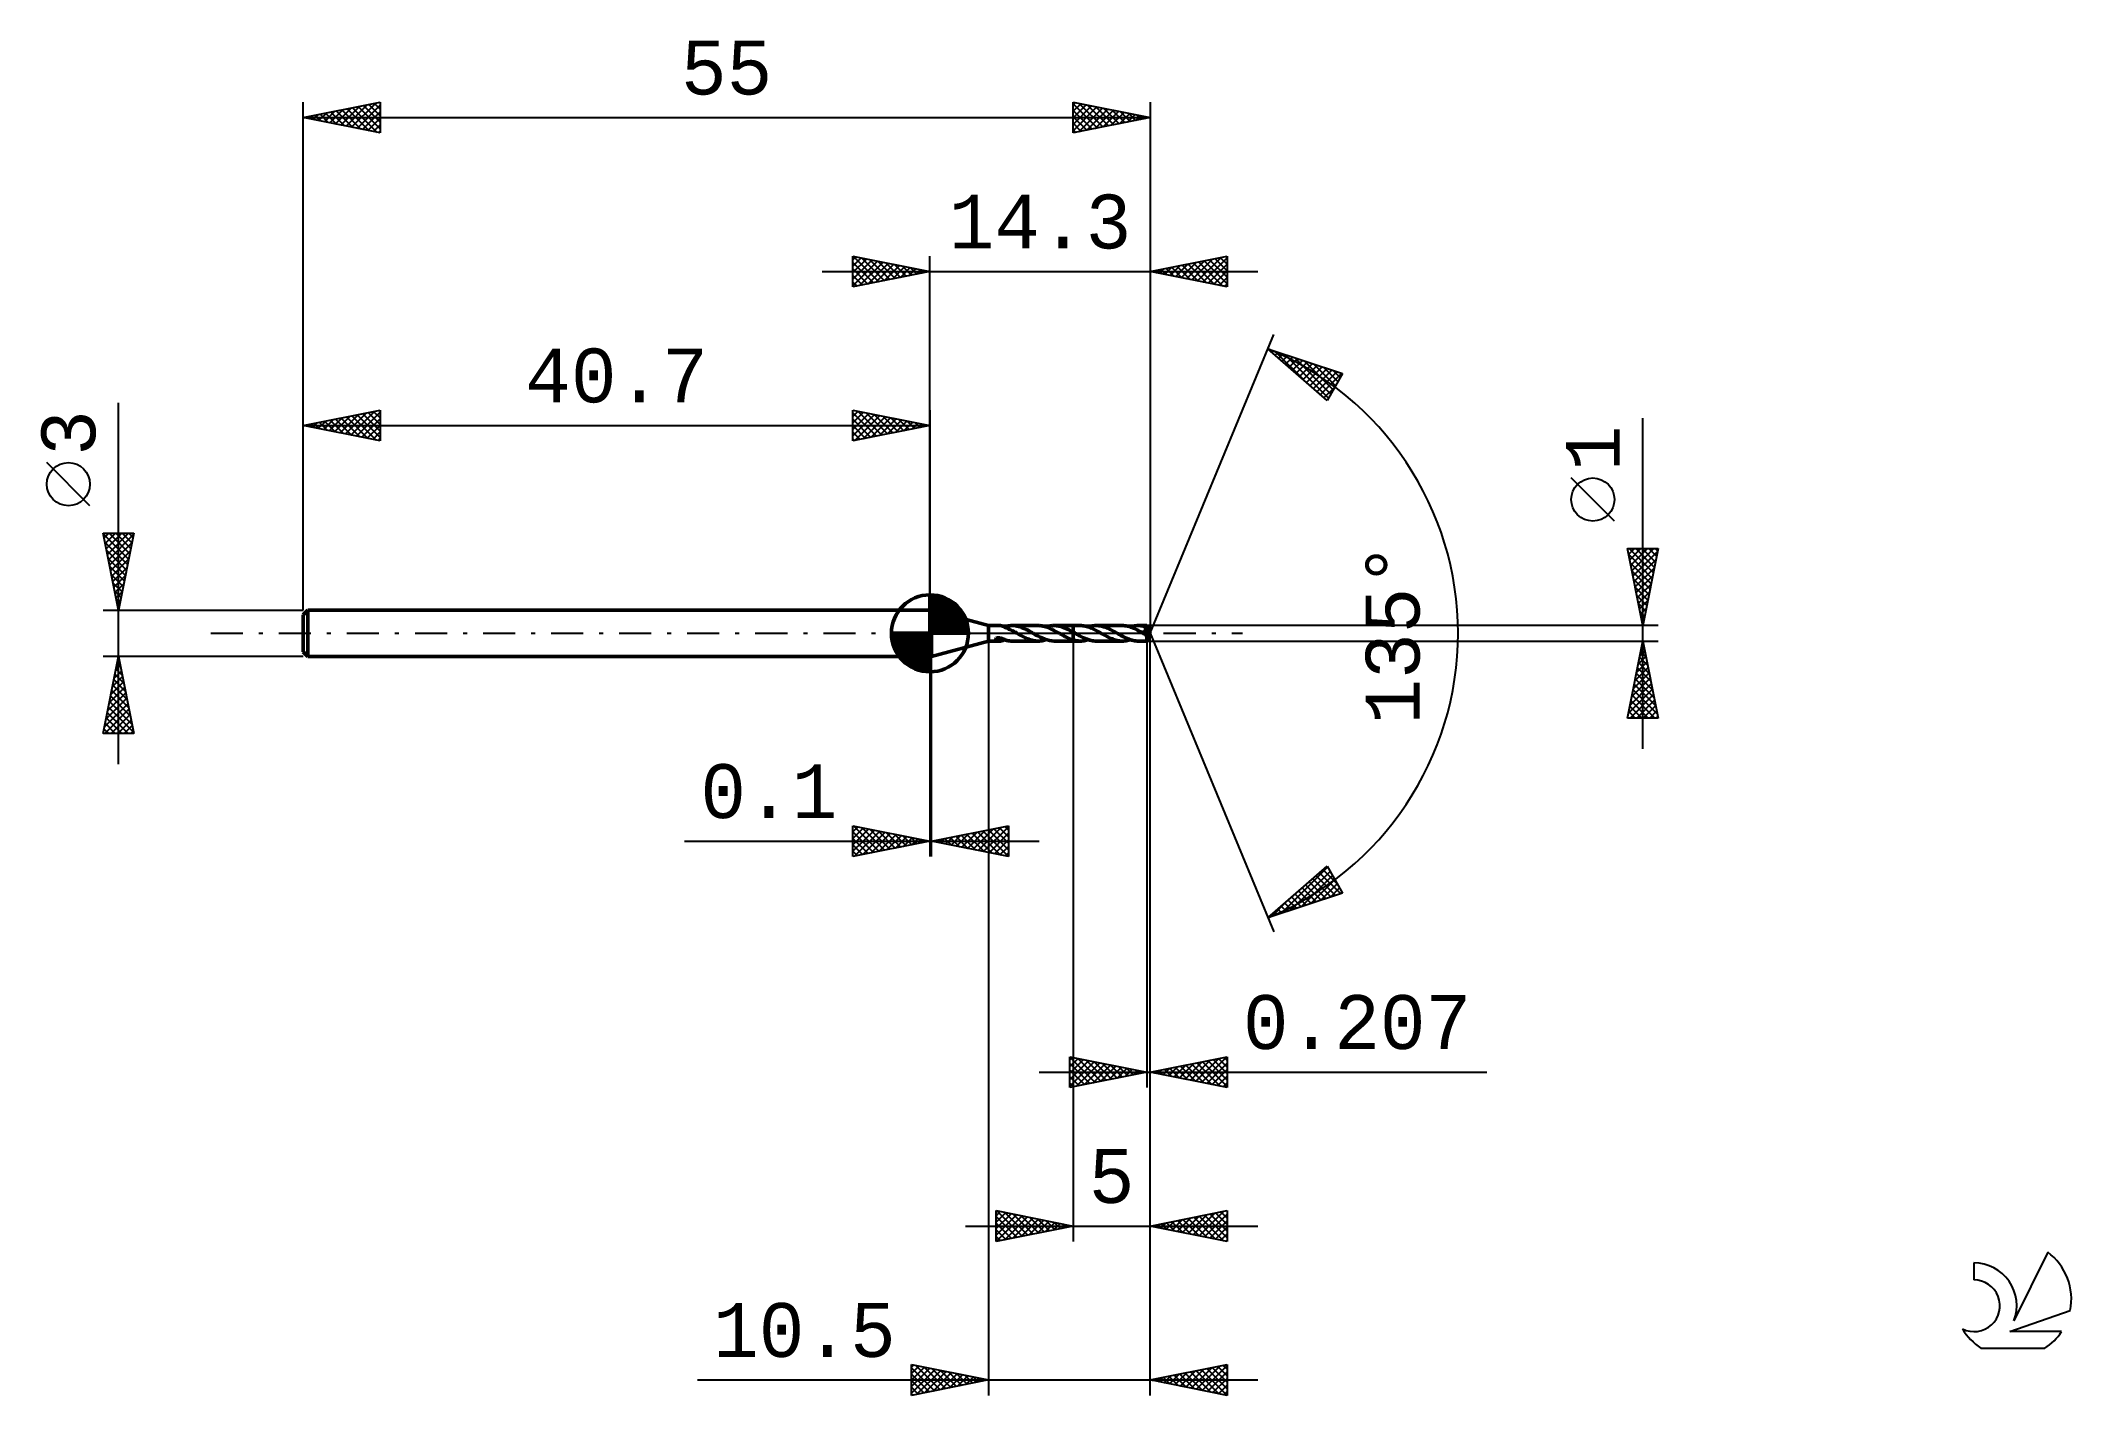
# Model space of a CAD drawing. Header units: millimetres. Extents: x -58 to 74, y -50 to 38.
import ezdxf
from ezdxf.enums import TextEntityAlignment as Align

# ---------------------------------------------------------------- set-up
doc = ezdxf.new("R2010")
doc.units = ezdxf.units.MM
doc.header["$LTSCALE"] = 5.2
doc.linetypes.add('LONGDASH_DASH', pattern=[0.85, 0.4, -0.2, 0.05, -0.2])
for name, color, linetype in [('1', 4, 'CONTINUOUS'), ('2', 7, 'CONTINUOUS'), ('4', 2, 'LONGDASH_DASH'), ('CUT', 1, 'CONTINUOUS'), ('NOCUT', 7, 'CONTINUOUS'), ('SK1', 4, 'CONTINUOUS'), ('SK2', 7, 'CONTINUOUS'), ('SK4', 2, 'LONGDASH_DASH'), ('SK6', 5, 'CONTINUOUS')]:
    doc.layers.add(name, color=color, linetype=linetype)
doc.styles.get("Standard").update_dxf_attribs({"font": 'Monospac821 BT'})

msp = doc.modelspace()

# ---------------------------------------------------------------- texts
at = {"layer": '2', "color": 7, "linetype": 'CONTINUOUS', "lineweight": 25}
for s, p in [('14.3', (7.15, 25)), ('0.1', (-10.46, -12)), ('0.207', (27.74, -27)), ('5', (11.8, -37)), ('10.5', (-8.15, -47))]:
    msp.add_text(s, height=3.5, dxfattribs=at).set_placement(p, align=Align.CENTER)
for s, p in [('1', (44.8, 12.01)), ('135°', (31.8, 0))]:
    msp.add_text(s, height=3.5, rotation=90, dxfattribs=at).set_placement(p, align=Align.CENTER)
at = {"layer": 'SK2', "color": 7, "linetype": 'CONTINUOUS', "lineweight": 25}
for s, p in [('55', (-13.2, 35)), ('40.7', (-20.35, 15))]:
    msp.add_text(s, height=3.5, dxfattribs=at).set_placement(p, align=Align.CENTER)
msp.add_text('3', height=3.5, rotation=90, dxfattribs=at).set_placement((-54.2, 13.01), align=Align.CENTER)

# ---------------------------------------------------------------- linework, layer by layer
at = {"layer": '1', "color": 4, "linetype": 'CONTINUOUS', "lineweight": 50}
for p, q in [((0, 1.5), (0.1, 1.5)), ((0, -1.5), (0, 1.5)), ((3.8, 0.5), (0.1, 1.5)), ((0.1, -1.5), (0.1, 1.5)), ((3.8, 0.5), (4.53, 0.5)), ((3.8, -0.5), (3.8, 0.5)), ((4.56, 0.5), (4.54, 0.5)), ((4.58, 0.5), (4.56, 0.5)), ((4.6, 0.5), (4.58, 0.5)), ((4.62, 0.49), (4.6, 0.5)), ((4.64, 0.49), (4.62, 0.49)), ((4.66, 0.49), (4.64, 0.49)), ((4.68, 0.48), (4.66, 0.49)), ((4.7, 0.48), (4.68, 0.48)), ((4.72, 0.47), (4.7, 0.48)), ((4.74, 0.46), (4.72, 0.47)), ((4.75, 0.46), (4.74, 0.46)), ((4.77, 0.45), (4.75, 0.46)), ((4.79, 0.44), (4.77, 0.45)), ((4.81, 0.43), (4.79, 0.44)), ((4.83, 0.42), (4.81, 0.43)), ((4.83, 0.42), (4.92, 0.44)), ((4.83, 0.41), (4.83, 0.42)), ((4.83, 0.41), (4.83, 0.42)), ((4.9, 0.38), (4.83, 0.41)), ((4.83, 0.41), (4.83, 0.41)), ((4.83, 0.41), (4.83, 0.41)), ((4.83, 0.41), (4.83, 0.41)), ((4.83, 0.41), (4.83, 0.41)), ((4.83, 0.41), (4.83, 0.41)), ((4.98, 0.35), (4.9, 0.38)), ((4.92, 0.44), (5, 0.46)), ((5.05, 0.32), (4.98, 0.35)), ((5, 0.46), (5.09, 0.48)), ((5.13, 0.28), (5.05, 0.32)), ((5.09, 0.48), (5.17, 0.49)), ((5.2, 0.25), (5.13, 0.28)), ((5.17, 0.49), (5.26, 0.5)), ((5.28, 0.21), (5.2, 0.25)), ((5.26, 0.5), (5.34, 0.5)), ((5.36, 0.17), (5.28, 0.21)), ((5.44, 0.5), (5.34, 0.5)), ((5.34, 0.5), (7.02, 0.5)), ((5.43, 0.13), (5.36, 0.17)), ((5.51, 0.09), (5.43, 0.13)), ((5.55, 0.49), (5.44, 0.5)), ((5.58, 0.04), (5.51, 0.09)), ((5.65, 0.47), (5.55, 0.49)), ((5.66, 0), (5.58, 0.04)), ((5.75, 0.45), (5.65, 0.47)), ((5.66, 0), (5.66, 0)), ((5.85, 0.42), (5.75, 0.45)), ((5.95, 0.38), (5.85, 0.42)), ((6.05, 0.34), (5.95, 0.38)), ((6.16, 0.3), (6.05, 0.34)), ((6.26, 0.25), (6.16, 0.3)), ((6.36, 0.2), (6.26, 0.25)), ((6.46, 0.14), (6.36, 0.2)), ((6.56, 0.08), (6.46, 0.14)), ((6.66, 0.03), (6.56, 0.08)), ((6.67, 0.02), (6.66, 0.03)), ((6.68, 0.02), (6.67, 0.02)), ((6.68, 0.01), (6.68, 0.02)), ((6.69, 0.01), (6.68, 0.01)), ((6.7, 0), (6.69, 0.01)), ((6.71, 0), (6.7, 0)), ((6.86, -0.09), (6.71, 0)), ((6.71, 0), (6.71, 0)), ((7.11, 0.5), (7.02, 0.5)), ((7.19, 0.49), (7.11, 0.5)), ((7.28, 0.48), (7.19, 0.49)), ((7.36, 0.46), (7.28, 0.48)), ((7.45, 0.44), (7.36, 0.46)), ((7.54, 0.42), (7.45, 0.44)), ((7.62, 0.39), (7.54, 0.42)), ((7.55, 0.41), (7.63, 0.44)), ((7.71, 0.35), (7.62, 0.39)), ((7.63, 0.44), (7.72, 0.46)), ((7.79, 0.32), (7.71, 0.35)), ((7.72, 0.46), (7.8, 0.48)), ((7.88, 0.28), (7.79, 0.32)), ((7.8, 0.48), (7.89, 0.49)), ((7.96, 0.24), (7.88, 0.28)), ((7.89, 0.49), (7.97, 0.5)), ((8.05, 0.19), (7.96, 0.24)), ((7.97, 0.5), (8.06, 0.5)), ((8.13, 0.15), (8.05, 0.19)), ((8.21, 0.49), (8.06, 0.5)), ((8.07, 0.5), (9.3, 0.5)), ((8.22, 0.1), (8.13, 0.15)), ((8.37, 0.47), (8.21, 0.49)), ((8.3, 0.05), (8.22, 0.1)), ((8.39, 0), (8.3, 0.05)), ((8.52, 0.44), (8.37, 0.47)), ((8.4, 0), (8.39, 0)), ((8.68, 0.38), (8.52, 0.44)), ((8.83, 0.32), (8.68, 0.38)), ((8.99, 0.25), (8.83, 0.32)), ((9.14, 0.17), (8.99, 0.25)), ((9.3, 0.08), (9.14, 0.17)), ((9.3, 0.5), (9.76, 0.5)), ((9.3, -0.5), (9.3, 0.5)), ((9.32, 0.07), (9.3, 0.08)), ((9.33, 0.06), (9.32, 0.07)), ((9.35, 0.06), (9.33, 0.06)), ((9.36, 0.05), (9.35, 0.06)), ((9.38, 0.04), (9.36, 0.05)), ((9.39, 0.03), (9.38, 0.04)), ((9.47, -0.02), (9.39, 0.03)), ((9.84, 0.5), (9.76, 0.5)), ((9.92, 0.49), (9.84, 0.5)), ((10, 0.48), (9.92, 0.49)), ((10.09, 0.46), (10, 0.48)), ((10.17, 0.44), (10.09, 0.46)), ((10.25, 0.42), (10.17, 0.44)), ((10.34, 0.39), (10.25, 0.42)), ((10.28, 0.41), (10.37, 0.44)), ((10.42, 0.36), (10.34, 0.39)), ((10.37, 0.44), (10.46, 0.46)), ((10.5, 0.33), (10.42, 0.36)), ((10.46, 0.46), (10.54, 0.48)), ((10.59, 0.29), (10.5, 0.33)), ((10.54, 0.48), (10.63, 0.49)), ((10.67, 0.25), (10.59, 0.29)), ((10.63, 0.49), (10.72, 0.5)), ((10.75, 0.21), (10.67, 0.25)), ((10.72, 0.5), (10.81, 0.5)), ((10.84, 0.16), (10.75, 0.21)), ((10.89, 0.5), (10.81, 0.5)), ((10.81, 0.5), (12.49, 0.5)), ((10.92, 0.11), (10.84, 0.16)), ((10.97, 0.49), (10.89, 0.5)), ((11, 0.07), (10.92, 0.11)), ((11.06, 0.48), (10.97, 0.49)), ((11.09, 0.02), (11, 0.07)), ((11.14, 0.46), (11.06, 0.48)), ((11.17, -0.03), (11.09, 0.02)), ((11.22, 0.45), (11.14, 0.46)), ((11.3, 0.42), (11.22, 0.45)), ((11.38, 0.39), (11.3, 0.42)), ((11.47, 0.36), (11.38, 0.39)), ((11.55, 0.33), (11.47, 0.36)), ((11.63, 0.29), (11.55, 0.33)), ((11.71, 0.25), (11.63, 0.29)), ((11.8, 0.21), (11.71, 0.25)), ((11.88, 0.17), (11.8, 0.21)), ((11.96, 0.12), (11.88, 0.17)), ((12.04, 0.08), (11.96, 0.12)), ((12.12, 0.03), (12.04, 0.08)), ((12.21, -0.02), (12.12, 0.03)), ((12.58, 0.5), (12.49, 0.5)), ((12.66, 0.49), (12.58, 0.5)), ((12.75, 0.48), (12.66, 0.49)), ((12.84, 0.46), (12.75, 0.48)), ((12.93, 0.44), (12.84, 0.46)), ((13.02, 0.41), (12.93, 0.44)), ((13.01, 0.41), (13.1, 0.44)), ((13.11, 0.38), (13.02, 0.41)), ((13.1, 0.44), (13.19, 0.46)), ((13.19, 0.34), (13.11, 0.38)), ((13.19, 0.46), (13.28, 0.48)), ((13.28, 0.31), (13.19, 0.34)), ((13.28, 0.48), (13.36, 0.49)), ((13.37, 0.26), (13.28, 0.31)), ((13.36, 0.49), (13.45, 0.5)), ((13.46, 0.22), (13.37, 0.26)), ((13.45, 0.5), (13.54, 0.5)), ((13.55, 0.17), (13.46, 0.22)), ((13.62, 0.5), (13.54, 0.5)), ((13.54, 0.5), (14.09, 0.5)), ((13.64, 0.12), (13.55, 0.17)), ((13.7, 0.49), (13.62, 0.5)), ((13.73, 0.07), (13.64, 0.12)), ((13.78, 0.48), (13.7, 0.49)), ((13.82, 0.02), (13.73, 0.07)), ((13.86, 0.47), (13.78, 0.48)), ((13.9, -0.03), (13.82, 0.02)), ((13.94, 0.45), (13.86, 0.47)), ((13.94, 0.17), (13.9, 0.22)), ((14.27, -0.02), (13.9, 0.22)), ((13.9, 0.22), (13.91, 0.22)), ((13.91, 0.22), (13.93, 0.22)), ((13.93, 0.22), (13.94, 0.22)), ((14.01, 0.43), (13.94, 0.45)), ((13.94, 0.22), (13.95, 0.22)), ((13.98, 0.12), (13.94, 0.17)), ((13.95, 0.22), (13.96, 0.23)), ((13.96, 0.23), (13.97, 0.23)), ((13.97, 0.23), (13.98, 0.23)), ((13.98, 0.23), (14, 0.24)), ((14.02, 0.08), (13.98, 0.12)), ((14, 0.24), (14.01, 0.24)), ((14.09, 0.4), (14.01, 0.43)), ((14.01, 0.24), (14.02, 0.24)), ((14.02, 0.24), (14.03, 0.25)), ((14.06, 0.03), (14.02, 0.08)), ((14.03, 0.25), (14.04, 0.25)), ((14.04, 0.25), (14.05, 0.26)), ((14.05, 0.26), (14.06, 0.26)), ((14.06, 0.26), (14.07, 0.27)), ((14.1, -0.02), (14.06, 0.03)), ((14.07, 0.27), (14.08, 0.28)), ((14.08, 0.28), (14.09, 0.29)), ((14.08, 0.28), (14.08, 0.28)), ((14.09, 0.49), (14.09, 0.5)), ((14.09, 0.5), (14.09, 0.5)), ((14.09, 0.5), (14.09, 0.5)), ((14.3, 0), (14.09, 0.5)), ((14.09, 0.5), (14.09, 0.5)), ((14.09, 0.5), (14.09, 0.5)), ((14.09, 0.5), (14.09, 0.5)), ((14.09, 0.5), (14.09, 0.5)), ((14.09, 0.5), (14.09, 0.5)), ((14.09, 0.5), (14.09, 0.5)), ((14.09, 0.48), (14.09, 0.49)), ((14.09, 0.49), (14.09, 0.49)), ((14.09, 0.47), (14.09, 0.48)), ((14.09, 0.46), (14.09, 0.47)), ((14.09, 0.47), (14.09, 0.47)), ((14.09, 0.45), (14.09, 0.46)), ((14.3, 0), (14.09, 0.45)), ((14.09, 0.4), (14.09, 0.45)), ((14.1, 0.4), (14.09, 0.4)), ((14.09, 0.4), (14.09, 0.4)), ((14.09, 0.3), (14.1, 0.31)), ((14.09, 0.29), (14.09, 0.3)), ((14.09, -0.5), (14.3, 0)), ((14.1, 0.39), (14.1, 0.4)), ((14.1, 0.38), (14.1, 0.39)), ((14.1, 0.39), (14.1, 0.39)), ((14.1, 0.39), (14.1, 0.39)), ((14.1, 0.37), (14.1, 0.38)), ((14.1, 0.38), (14.1, 0.38)), ((14.18, 0.22), (14.1, 0.38)), ((14.11, 0.36), (14.1, 0.37)), ((14.1, 0.32), (14.11, 0.33)), ((14.1, 0.31), (14.1, 0.32)), ((14.11, 0.35), (14.11, 0.36)), ((14.11, 0.34), (14.11, 0.35)), ((14.11, 0.33), (14.11, 0.34)), ((14.21, 0.14), (14.18, 0.22)), ((14.23, 0.1), (14.21, 0.14)), ((14.25, 0.07), (14.23, 0.1)), ((14.25, 0.04), (14.25, 0.07)), ((14.26, 0.03), (14.25, 0.04)), ((14.27, 0.01), (14.26, 0.03)), ((14.27, 0.01), (14.26, 0.01)), ((14.3, 0), (14.26, 0.01)), ((14.27, 0.01), (14.26, 0.01)), ((14.27, 0), (14.27, 0.01)), ((14.3, 0), (14.27, 0.01)), ((14.27, 0), (14.27, 0)), ((0.1, -1.5), (3.8, -0.5)), ((3.8, -0.5), (4.53, -0.5)), ((4.27, -0.37), (4.28, -0.36)), ((4.27, -0.39), (4.27, -0.37)), ((4.27, -0.4), (4.27, -0.39)), ((4.28, -0.41), (4.27, -0.4)), ((4.28, -0.35), (4.3, -0.33)), ((4.28, -0.36), (4.28, -0.35)), ((4.29, -0.42), (4.28, -0.41)), ((4.3, -0.43), (4.29, -0.42)), ((4.3, -0.33), (4.31, -0.32)), ((4.31, -0.44), (4.3, -0.43)), ((4.31, -0.32), (4.33, -0.32)), ((4.32, -0.45), (4.31, -0.44)), ((4.33, -0.46), (4.32, -0.45)), ((4.33, -0.32), (4.35, -0.31)), ((4.35, -0.47), (4.33, -0.46)), ((4.35, -0.31), (4.37, -0.3)), ((4.36, -0.47), (4.35, -0.47)), ((4.38, -0.48), (4.36, -0.47)), ((4.37, -0.3), (4.39, -0.3)), ((4.4, -0.48), (4.38, -0.48)), ((4.39, -0.3), (4.41, -0.29)), ((4.42, -0.49), (4.4, -0.48)), ((4.41, -0.29), (4.44, -0.29)), ((4.44, -0.49), (4.42, -0.49)), ((4.44, -0.29), (4.47, -0.29)), ((4.46, -0.49), (4.44, -0.49)), ((4.48, -0.5), (4.46, -0.49)), ((4.49, -0.29), (4.47, -0.29)), ((4.5, -0.5), (4.48, -0.5)), ((4.52, -0.29), (4.49, -0.29)), ((4.52, -0.5), (4.5, -0.5)), ((4.55, -0.3), (4.52, -0.29)), ((4.54, -0.5), (4.52, -0.5)), ((4.54, -0.5), (4.56, -0.5)), ((4.57, -0.3), (4.55, -0.3)), ((4.56, -0.5), (4.58, -0.5)), ((4.6, -0.31), (4.57, -0.3)), ((4.58, -0.5), (4.6, -0.5)), ((4.63, -0.32), (4.6, -0.31)), ((4.6, -0.5), (4.62, -0.49)), ((4.62, -0.49), (4.64, -0.49)), ((4.65, -0.32), (4.63, -0.32)), ((4.64, -0.49), (4.66, -0.49)), ((4.68, -0.33), (4.65, -0.32)), ((4.66, -0.49), (4.68, -0.48)), ((4.7, -0.34), (4.68, -0.33)), ((4.68, -0.48), (4.7, -0.48)), ((4.73, -0.35), (4.7, -0.34)), ((4.7, -0.48), (4.72, -0.47)), ((4.72, -0.47), (4.74, -0.46)), ((4.75, -0.36), (4.73, -0.35)), ((4.74, -0.46), (4.75, -0.46)), ((4.78, -0.37), (4.75, -0.36)), ((4.75, -0.46), (4.77, -0.45)), ((4.77, -0.45), (4.79, -0.44)), ((4.81, -0.39), (4.78, -0.37)), ((4.79, -0.44), (4.81, -0.43)), ((4.83, -0.4), (4.81, -0.39)), ((4.81, -0.43), (4.83, -0.42)), ((4.83, -0.41), (4.83, -0.4)), ((4.83, -0.4), (4.83, -0.4)), ((4.83, -0.42), (4.83, -0.4)), ((4.83, -0.41), (4.83, -0.41)), ((4.83, -0.41), (4.83, -0.41)), ((4.83, -0.41), (4.83, -0.41)), ((4.83, -0.41), (4.83, -0.41)), ((4.83, -0.41), (4.83, -0.41)), ((4.83, -0.41), (4.83, -0.41)), ((4.83, -0.42), (4.83, -0.41)), ((4.83, -0.41), (4.83, -0.41)), ((4.83, -0.41), (4.83, -0.41)), ((4.92, -0.44), (4.83, -0.42)), ((4.83, -0.42), (4.83, -0.42)), ((5, -0.46), (4.92, -0.44)), ((5.09, -0.48), (5, -0.46)), ((5.17, -0.49), (5.09, -0.48)), ((5.26, -0.5), (5.17, -0.49)), ((5.34, -0.5), (5.26, -0.5)), ((5.34, -0.5), (7.02, -0.5)), ((5.67, -0.01), (5.66, 0)), ((5.68, -0.01), (5.67, -0.01)), ((5.69, -0.02), (5.68, -0.01)), ((5.7, -0.02), (5.69, -0.02)), ((5.7, -0.03), (5.7, -0.02)), ((5.79, -0.07), (5.7, -0.03)), ((5.87, -0.12), (5.79, -0.07)), ((5.95, -0.17), (5.87, -0.12)), ((6.03, -0.21), (5.95, -0.17)), ((6.12, -0.25), (6.03, -0.21)), ((6.2, -0.29), (6.12, -0.25)), ((6.28, -0.33), (6.2, -0.29)), ((6.36, -0.36), (6.28, -0.33)), ((6.45, -0.39), (6.36, -0.36)), ((6.53, -0.42), (6.45, -0.39)), ((6.61, -0.44), (6.53, -0.42)), ((6.69, -0.46), (6.61, -0.44)), ((6.78, -0.48), (6.69, -0.46)), ((6.86, -0.49), (6.78, -0.48)), ((7.01, -0.17), (6.86, -0.09)), ((6.94, -0.5), (6.86, -0.49)), ((7.02, -0.5), (6.94, -0.5)), ((7.16, -0.25), (7.01, -0.17)), ((7.02, -0.5), (7.11, -0.5)), ((7.11, -0.5), (7.2, -0.49)), ((7.31, -0.32), (7.16, -0.25)), ((7.2, -0.49), (7.29, -0.48)), ((7.29, -0.48), (7.37, -0.46)), ((7.46, -0.38), (7.31, -0.32)), ((7.37, -0.46), (7.46, -0.44)), ((7.61, -0.43), (7.46, -0.38)), ((7.46, -0.44), (7.55, -0.41)), ((7.76, -0.47), (7.61, -0.43)), ((7.91, -0.49), (7.76, -0.47)), ((8.06, -0.5), (7.91, -0.49)), ((8.07, -0.5), (9.3, -0.5)), ((8.41, -0.01), (8.4, 0)), ((8.42, -0.02), (8.41, -0.01)), ((8.41, -0.01), (8.41, -0.01)), ((8.43, -0.02), (8.42, -0.02)), ((8.44, -0.03), (8.43, -0.02)), ((8.52, -0.08), (8.44, -0.03)), ((8.61, -0.13), (8.52, -0.08)), ((8.7, -0.17), (8.61, -0.13)), ((8.78, -0.22), (8.7, -0.17)), ((8.87, -0.26), (8.78, -0.22)), ((8.96, -0.3), (8.87, -0.26)), ((9.04, -0.34), (8.96, -0.3)), ((9.13, -0.37), (9.04, -0.34)), ((9.21, -0.41), (9.13, -0.37)), ((9.3, -0.43), (9.21, -0.41)), ((9.37, -0.45), (9.3, -0.43)), ((9.3, -0.5), (9.76, -0.5)), ((9.43, -0.47), (9.37, -0.45)), ((9.5, -0.48), (9.43, -0.47)), ((9.56, -0.07), (9.47, -0.02)), ((9.56, -0.49), (9.5, -0.48)), ((9.64, -0.11), (9.56, -0.07)), ((9.62, -0.49), (9.56, -0.49)), ((9.69, -0.5), (9.62, -0.49)), ((9.72, -0.16), (9.64, -0.11)), ((9.76, -0.5), (9.69, -0.5)), ((9.81, -0.2), (9.72, -0.16)), ((9.76, -0.5), (9.84, -0.5)), ((9.89, -0.25), (9.81, -0.2)), ((9.84, -0.5), (9.93, -0.49)), ((9.97, -0.29), (9.89, -0.25)), ((9.93, -0.49), (10.02, -0.48)), ((10.06, -0.32), (9.97, -0.29)), ((10.02, -0.48), (10.11, -0.46)), ((10.14, -0.36), (10.06, -0.32)), ((10.11, -0.46), (10.19, -0.44)), ((10.22, -0.39), (10.14, -0.36)), ((10.19, -0.44), (10.28, -0.41)), ((10.31, -0.42), (10.22, -0.39)), ((10.39, -0.44), (10.31, -0.42)), ((10.47, -0.46), (10.39, -0.44)), ((10.56, -0.48), (10.47, -0.46)), ((10.64, -0.49), (10.56, -0.48)), ((10.72, -0.5), (10.64, -0.49)), ((10.81, -0.5), (10.72, -0.5)), ((10.81, -0.5), (12.49, -0.5)), ((11.25, -0.08), (11.17, -0.03)), ((11.34, -0.12), (11.25, -0.08)), ((11.42, -0.17), (11.34, -0.12)), ((11.5, -0.21), (11.42, -0.17)), ((11.58, -0.25), (11.5, -0.21)), ((11.66, -0.29), (11.58, -0.25)), ((11.75, -0.33), (11.66, -0.29)), ((11.83, -0.36), (11.75, -0.33)), ((11.91, -0.39), (11.83, -0.36)), ((11.99, -0.42), (11.91, -0.39)), ((12.07, -0.44), (11.99, -0.42)), ((12.16, -0.46), (12.07, -0.44)), ((12.24, -0.48), (12.16, -0.46)), ((12.29, -0.07), (12.21, -0.02)), ((12.32, -0.49), (12.24, -0.48)), ((12.37, -0.11), (12.29, -0.07)), ((12.4, -0.5), (12.32, -0.49)), ((12.45, -0.16), (12.37, -0.11)), ((12.49, -0.5), (12.4, -0.5)), ((12.54, -0.2), (12.45, -0.16)), ((12.49, -0.5), (12.57, -0.5)), ((12.62, -0.25), (12.54, -0.2)), ((12.57, -0.5), (12.66, -0.49)), ((12.71, -0.29), (12.62, -0.25)), ((12.66, -0.49), (12.75, -0.48)), ((12.79, -0.32), (12.71, -0.29)), ((12.75, -0.48), (12.84, -0.46)), ((12.87, -0.36), (12.79, -0.32)), ((12.84, -0.46), (12.93, -0.44)), ((12.96, -0.39), (12.87, -0.36)), ((12.93, -0.44), (13.01, -0.41)), ((13.04, -0.42), (12.96, -0.39)), ((13.12, -0.44), (13.04, -0.42)), ((13.21, -0.46), (13.12, -0.44)), ((13.29, -0.48), (13.21, -0.46)), ((13.37, -0.49), (13.29, -0.48)), ((13.46, -0.5), (13.37, -0.49)), ((13.54, -0.5), (13.46, -0.5)), ((13.54, -0.5), (14.09, -0.5)), ((13.93, -0.05), (13.9, -0.03)), ((13.96, -0.06), (13.93, -0.05)), ((13.99, -0.08), (13.96, -0.06)), ((14.02, -0.1), (13.99, -0.08)), ((14.05, -0.11), (14.02, -0.1)), ((14.08, -0.13), (14.05, -0.11)), ((14.09, -0.13), (14.08, -0.13)), ((14.08, -0.16), (14.08, -0.13)), ((14.08, -0.19), (14.08, -0.16)), ((14.08, -0.23), (14.08, -0.19)), ((14.08, -0.25), (14.08, -0.23)), ((14.08, -0.28), (14.08, -0.25)), ((14.08, -0.31), (14.08, -0.28)), ((14.08, -0.34), (14.08, -0.31)), ((14.08, -0.36), (14.08, -0.34)), ((14.08, -0.39), (14.08, -0.36)), ((14.08, -0.41), (14.08, -0.39)), ((14.08, -0.43), (14.08, -0.41)), ((14.08, -0.44), (14.08, -0.43)), ((14.09, -0.46), (14.08, -0.44)), ((14.09, -0.13), (14.09, -0.13)), ((14.09, -0.13), (14.1, -0.13)), ((14.09, -0.47), (14.09, -0.46)), ((14.09, -0.48), (14.09, -0.47)), ((14.09, -0.49), (14.09, -0.48)), ((14.09, -0.49), (14.09, -0.49)), ((14.09, -0.5), (14.09, -0.49)), ((14.09, -0.5), (14.09, -0.5)), ((14.09, -0.5), (14.09, -0.5)), ((14.09, -0.5), (14.09, -0.5)), ((14.09, -0.5), (14.09, -0.5)), ((14.09, -0.5), (14.09, -0.5)), ((14.09, -0.5), (14.09, -0.5)), ((14.09, -0.5), (14.09, -0.5)), ((14.13, -0.05), (14.1, -0.02)), ((14.1, -0.13), (14.11, -0.13)), ((14.11, -0.13), (14.11, -0.12)), ((14.11, -0.12), (14.12, -0.12)), ((14.12, -0.12), (14.13, -0.11)), ((14.15, -0.09), (14.13, -0.05)), ((14.13, -0.11), (14.14, -0.1)), ((14.13, -0.11), (14.13, -0.11)), ((14.14, -0.1), (14.15, -0.09)), ((14.14, -0.1), (14.14, -0.1)), ((14.15, -0.09), (14.27, -0.02)), ((14.27, -0.01), (14.27, 0)), ((14.27, -0.02), (14.27, -0.01)), ((14.27, -0.01), (14.27, -0.01)), ((14.27, -0.01), (14.27, -0.01)), ((0, -1.5), (0.1, -1.5))]:
    msp.add_line(p, q, dxfattribs=at)
at = {"layer": '2', "color": 7, "linetype": 'CONTINUOUS', "lineweight": 25}
for p, q in [((-5, 22.5), (-5, 24.5)), ((-5, 24.5), (0, 23.5)), ((-5, 24.27), (-4.81, 24.46)), ((-5, 23.85), (-4.46, 24.39)), ((-5, 23.43), (-4.1, 24.32)), ((-5, 23), (-3.75, 24.25)), ((-5, 22.58), (-3.4, 24.18)), ((-5, 24.09), (-3.67, 22.77)), ((-4.98, 24.5), (-3.32, 22.84)), ((-4.57, 22.59), (-3.04, 24.11)), ((-4.45, 24.39), (-2.97, 22.91)), ((-4.04, 22.69), (-2.69, 24.04)), ((-3.92, 24.28), (-2.61, 22.98)), ((-3.51, 22.8), (-2.34, 23.97)), ((-3.39, 24.18), (-2.26, 23.05)), ((-2.98, 22.9), (-1.98, 23.9)), ((-2.86, 24.07), (-1.91, 23.12)), ((-2.44, 23.01), (-1.63, 23.83)), ((-2.33, 23.97), (-1.55, 23.19)), ((-1.91, 23.12), (-1.28, 23.76)), ((-1.8, 23.86), (-1.2, 23.26)), ((-1.27, 23.75), (-0.85, 23.33)), ((0, 1.5), (0, 24.5)), ((14.3, 24.5), (14.3, 0)), ((14.3, 23.5), (19.3, 24.5)), ((15.25, 23.31), (15.72, 23.78)), ((15.6, 23.24), (16.25, 23.89)), ((15.68, 23.78), (16.37, 23.09)), ((15.96, 23.17), (16.78, 24)), ((16.03, 23.85), (16.9, 22.98)), ((16.31, 23.1), (17.31, 24.1)), ((16.39, 23.92), (17.43, 22.87)), ((16.66, 23.03), (17.85, 24.21)), ((16.74, 23.99), (17.96, 22.77)), ((17.02, 22.96), (18.38, 24.32)), ((17.09, 24.06), (18.49, 22.66)), ((17.37, 22.89), (18.91, 24.42)), ((17.45, 24.13), (19.02, 22.56)), ((17.72, 22.82), (19.3, 24.39)), ((17.8, 24.2), (19.3, 22.7)), ((18.08, 22.74), (19.3, 23.97)), ((18.16, 24.27), (19.3, 23.13)), ((18.51, 24.34), (19.3, 23.55)), ((18.86, 24.41), (19.3, 23.97)), ((19.22, 24.48), (19.3, 24.4)), ((19.3, 24.5), (19.3, 22.5)), ((-7, 23.5), (21.3, 23.5)), ((-5, 23.67), (-4.03, 22.69)), ((0, 23.5), (-5, 22.5)), ((-5, 23.24), (-4.38, 22.62)), ((-5, 22.82), (-4.73, 22.55)), ((-1.38, 23.22), (-0.92, 23.68)), ((-0.85, 23.33), (-0.57, 23.61)), ((-0.74, 23.65), (-0.49, 23.4)), ((-0.32, 23.44), (-0.22, 23.54)), ((-0.21, 23.54), (-0.14, 23.47)), ((19.3, 22.5), (14.3, 23.5)), ((14.54, 23.45), (14.66, 23.57)), ((14.62, 23.56), (14.78, 23.4)), ((14.9, 23.38), (15.19, 23.68)), ((14.97, 23.63), (15.31, 23.3)), ((15.33, 23.71), (15.84, 23.19)), ((18.43, 22.67), (19.3, 23.54)), ((18.78, 22.6), (19.3, 23.12)), ((19.14, 22.53), (19.3, 22.69)), ((14.3, 0), (22.34, 19.4)), ((21.95, 18.48), (26.79, 16.87)), ((25.8, 15.13), (21.95, 18.48)), ((21.97, 18.47), (21.97, 18.47)), ((22.19, 18.27), (22.29, 18.37)), ((22.4, 18.33), (24.23, 16.5)), ((22.42, 18.07), (22.61, 18.26)), ((22.65, 17.88), (22.93, 18.15)), ((22.87, 17.68), (23.24, 18.05)), ((23.04, 18.12), (25.88, 15.27)), ((23.1, 17.48), (23.56, 17.94)), ((23.33, 17.28), (23.88, 17.84)), ((23.55, 17.09), (24.2, 17.73)), ((23.67, 17.91), (26.04, 15.54)), ((23.78, 16.89), (24.52, 17.63)), ((24.01, 16.69), (24.84, 17.52)), ((24.24, 16.49), (25.16, 17.41)), ((24.31, 17.7), (26.19, 15.81)), ((24.46, 16.3), (25.47, 17.31)), ((24.69, 16.1), (25.79, 17.2)), ((24.94, 17.49), (26.34, 16.08)), ((25.58, 17.27), (26.5, 16.35)), ((24.92, 15.9), (26.11, 17.1)), ((25.14, 15.71), (26.43, 16.99)), ((25.37, 15.51), (26.75, 16.89)), ((25.6, 15.31), (26.31, 16.02)), ((26.79, 16.87), (25.8, 15.13)), ((26.21, 17.06), (26.65, 16.62)), ((46.3, -7.5), (46.3, 13.97)), ((44.45, 7.29), (41.65, 10.09)), ((46.3, 0.5), (45.3, 5.5)), ((45.3, 5.5), (47.3, 5.5)), ((45.3, 5.48), (45.32, 5.5)), ((45.37, 5.13), (45.75, 5.5)), ((45.41, 5.5), (46.99, 3.93)), ((45.45, 4.77), (46.17, 5.5)), ((45.52, 4.42), (46.6, 5.5)), ((45.59, 4.07), (47.02, 5.5)), ((45.66, 3.71), (47.26, 5.32)), ((45.84, 5.5), (47.06, 4.28)), ((46.26, 5.5), (47.13, 4.63)), ((47.3, 5.5), (46.3, 0.5)), ((46.68, 5.5), (47.2, 4.99)), ((47.11, 5.5), (47.27, 5.34)), ((45.38, 5.11), (46.91, 3.57)), ((45.48, 4.58), (46.84, 3.22)), ((45.59, 4.05), (46.77, 2.87)), ((45.73, 3.36), (47.16, 4.79)), ((45.8, 3.01), (47.05, 4.26)), ((45.7, 3.52), (46.7, 2.51)), ((45.8, 2.99), (46.63, 2.16)), ((45.87, 2.65), (46.95, 3.73)), ((45.94, 2.3), (46.84, 3.2)), ((46.01, 1.95), (46.73, 2.67)), ((45.91, 2.46), (46.56, 1.81)), ((46.01, 1.93), (46.49, 1.45)), ((46.08, 1.59), (46.63, 2.14)), ((46.12, 1.4), (46.42, 1.1)), ((46.15, 1.24), (46.52, 1.61)), ((47.3, 0.5), (14.09, 0.5)), ((14.3, -39.5), (14.3, 0)), ((14.3, -29.5), (14.3, 0)), ((14.3, -49.5), (14.3, 0)), ((14.3, 0), (22.34, -19.4)), ((46.22, 0.88), (46.42, 1.08)), ((46.23, 0.87), (46.35, 0.74)), ((46.29, 0.53), (46.31, 0.55)), ((3.8, -0.5), (3.8, -49.5)), ((9.3, -0.5), (9.3, -39.5)), ((14.09, -0.5), (47.3, -0.5)), ((14.09, -0.5), (14.09, -29.5)), ((45.3, -5.5), (46.3, -0.5)), ((46.1, -1.48), (46.43, -1.15)), ((46.16, -1.19), (46.51, -1.54)), ((46.21, -0.95), (46.36, -0.8)), ((46.23, -0.84), (46.4, -1)), ((46.3, -0.5), (47.3, -5.5)), ((0, -1.5), (0, -14.5)), ((0.1, -14.5), (0.1, -1.5)), ((45.68, -3.6), (46.71, -2.56)), ((45.79, -3.07), (46.64, -2.21)), ((45.88, -2.6), (46.93, -3.66)), ((45.89, -2.54), (46.57, -1.86)), ((45.95, -2.25), (46.83, -3.13)), ((46, -2.01), (46.5, -1.5)), ((46.02, -1.9), (46.72, -2.6)), ((46.09, -1.54), (46.61, -2.07)), ((45.36, -5.19), (46.93, -3.63)), ((45.47, -4.66), (46.85, -3.27)), ((45.57, -4.13), (46.78, -2.92)), ((45.67, -3.66), (47.25, -5.25)), ((45.74, -3.31), (47.14, -4.72)), ((45.81, -2.96), (47.04, -4.19)), ((45.38, -5.08), (45.81, -5.5)), ((45.45, -4.73), (46.23, -5.5)), ((45.47, -5.5), (47, -3.98)), ((45.53, -4.37), (46.65, -5.5)), ((45.6, -4.02), (47.08, -5.5)), ((45.9, -5.5), (47.07, -4.33)), ((46.32, -5.5), (47.14, -4.69)), ((46.75, -5.5), (47.21, -5.04)), ((47.3, -5.5), (45.3, -5.5)), ((45.31, -5.43), (45.38, -5.5)), ((47.17, -5.5), (47.28, -5.39)), ((-5, -14.5), (-5, -12.5)), ((-5, -12.5), (0, -13.5)), ((-5, -12.89), (-4.67, -12.57)), ((-5, -13.32), (-4.32, -12.64)), ((-5, -13.74), (-3.97, -12.71)), ((-5, -14.16), (-3.61, -12.78)), ((-5, -12.89), (-3.66, -14.23)), ((-4.96, -12.51), (-3.31, -14.16)), ((-4.89, -14.48), (-3.26, -12.85)), ((-4.43, -12.61), (-2.95, -14.09)), ((-4.36, -14.37), (-2.91, -12.92)), ((-3.9, -12.72), (-2.6, -14.02)), ((-3.83, -14.27), (-2.55, -12.99)), ((-3.37, -12.83), (-2.25, -13.95)), ((-3.3, -14.16), (-2.2, -13.06)), ((-2.84, -12.93), (-1.89, -13.88)), ((-2.77, -14.05), (-1.85, -13.13)), ((-2.31, -13.04), (-1.54, -13.81)), ((-1.78, -13.14), (-1.18, -13.74)), ((0.1, -13.5), (5.1, -12.5)), ((1.37, -13.75), (2, -13.12)), ((1.68, -13.18), (2.46, -13.97)), ((1.72, -13.82), (2.53, -13.01)), ((2.03, -13.11), (2.99, -14.08)), ((2.08, -13.9), (3.06, -12.91)), ((2.38, -13.04), (3.52, -14.18)), ((2.43, -13.97), (3.59, -12.8)), ((2.74, -12.97), (4.05, -14.29)), ((2.78, -14.04), (4.12, -12.7)), ((3.09, -12.9), (4.58, -14.4)), ((3.14, -14.11), (4.65, -12.59)), ((3.44, -12.83), (5.1, -14.49)), ((3.49, -14.18), (5.1, -12.57)), ((3.8, -12.76), (5.1, -14.06)), ((3.84, -14.25), (5.1, -12.99)), ((4.15, -12.69), (5.1, -13.64)), ((4.5, -12.62), (5.1, -13.22)), ((4.86, -12.55), (5.1, -12.79)), ((5.1, -12.5), (5.1, -14.5)), ((-15.93, -13.5), (7.1, -13.5)), ((-5, -13.32), (-4.01, -14.3)), ((0, -13.5), (-5, -14.5)), ((-5, -13.74), (-4.37, -14.37)), ((-5, -14.16), (-4.72, -14.44)), ((-2.24, -13.95), (-1.49, -13.2)), ((-1.71, -13.84), (-1.14, -13.27)), ((-1.25, -13.25), (-0.83, -13.67)), ((-1.18, -13.74), (-0.78, -13.34)), ((-0.72, -13.36), (-0.48, -13.6)), ((-0.65, -13.63), (-0.43, -13.41)), ((-0.19, -13.46), (-0.12, -13.52)), ((-0.12, -13.52), (-0.08, -13.48)), ((5.1, -14.5), (0.1, -13.5)), ((0.26, -13.47), (0.34, -13.55)), ((0.31, -13.54), (0.41, -13.44)), ((0.61, -13.4), (0.87, -13.65)), ((0.66, -13.61), (0.94, -13.33)), ((0.97, -13.33), (1.4, -13.76)), ((1.01, -13.68), (1.47, -13.23)), ((1.32, -13.26), (1.93, -13.87)), ((4.2, -14.32), (5.1, -13.42)), ((4.55, -14.39), (5.1, -13.84)), ((4.9, -14.46), (5.1, -14.26)), ((21.95, -18.48), (25.8, -15.13)), ((22.84, -18.18), (25.83, -15.19)), ((23.47, -17.97), (25.99, -15.46)), ((24.11, -17.76), (26.14, -15.73)), ((25.09, -15.75), (26.35, -17.02)), ((25.31, -15.56), (26.67, -16.91)), ((25.54, -15.36), (26.45, -16.27)), ((25.77, -15.16), (25.89, -15.28)), ((25.8, -15.13), (26.79, -16.87)), ((26.79, -16.87), (21.95, -18.48)), ((23.5, -17.13), (24.12, -17.76)), ((23.73, -16.94), (24.44, -17.65)), ((23.95, -16.74), (24.76, -17.55)), ((24.18, -16.54), (25.08, -17.44)), ((24.41, -16.35), (25.4, -17.33)), ((24.63, -16.15), (25.71, -17.23)), ((24.74, -17.55), (26.3, -16)), ((24.86, -15.95), (26.03, -17.12)), ((25.38, -17.34), (26.45, -16.27)), ((26.01, -17.13), (26.6, -16.54)), ((26.65, -16.92), (26.76, -16.81)), ((22.14, -18.32), (22.21, -18.39)), ((22.2, -18.4), (23.21, -17.38)), ((22.36, -18.12), (22.53, -18.29)), ((22.59, -17.92), (22.85, -18.18)), ((22.82, -17.73), (23.17, -18.07)), ((23.04, -17.53), (23.48, -17.97)), ((23.27, -17.33), (23.8, -17.86)), ((9.09, -29.5), (9.09, -27.5)), ((9.09, -27.5), (14.09, -28.5)), ((9.09, -27.53), (10.74, -29.17)), ((9.09, -27.71), (9.27, -27.54)), ((9.09, -28.13), (9.62, -27.61)), ((9.09, -28.56), (9.98, -27.68)), ((9.59, -27.6), (11.09, -29.1)), ((14.3, -28.5), (19.3, -27.5)), ((17.27, -29.09), (18.76, -27.61)), ((17.63, -29.17), (19.29, -27.5)), ((18.39, -27.68), (19.3, -28.59)), ((18.74, -27.61), (19.3, -28.17)), ((19.1, -27.54), (19.3, -27.74)), ((19.3, -27.5), (19.3, -29.5)), ((7.09, -28.5), (36.17, -28.5)), ((9.09, -28.98), (10.33, -27.75)), ((9.09, -29.41), (10.68, -27.82)), ((9.09, -27.95), (10.38, -29.24)), ((9.09, -28.37), (10.03, -29.31)), ((14.09, -28.5), (9.09, -29.5)), ((9.09, -28.8), (9.68, -29.38)), ((9.51, -29.42), (11.04, -27.89)), ((10.04, -29.31), (11.39, -27.96)), ((10.12, -27.71), (11.45, -29.03)), ((10.57, -29.21), (11.74, -28.03)), ((10.65, -27.81), (11.8, -28.96)), ((11.1, -29.1), (12.1, -28.1)), ((11.18, -27.92), (12.15, -28.89)), ((11.63, -28.99), (12.45, -28.17)), ((11.71, -28.02), (12.51, -28.82)), ((12.16, -28.89), (12.8, -28.24)), ((12.24, -28.13), (12.86, -28.75)), ((12.69, -28.78), (13.16, -28.31)), ((12.77, -28.24), (13.21, -28.68)), ((13.22, -28.67), (13.51, -28.38)), ((13.3, -28.34), (13.57, -28.61)), ((13.75, -28.57), (13.86, -28.45)), ((13.83, -28.45), (13.92, -28.53)), ((19.3, -29.5), (14.3, -28.5)), ((14.45, -28.53), (14.52, -28.46)), ((14.5, -28.46), (14.6, -28.56)), ((14.8, -28.6), (15.05, -28.35)), ((14.86, -28.39), (15.13, -28.67)), ((15.15, -28.67), (15.58, -28.24)), ((15.21, -28.32), (15.66, -28.77)), ((15.51, -28.74), (16.11, -28.14)), ((15.56, -28.25), (16.19, -28.88)), ((15.86, -28.81), (16.64, -28.03)), ((15.92, -28.18), (16.72, -28.98)), ((16.21, -28.88), (17.17, -27.93)), ((16.27, -28.11), (17.25, -29.09)), ((16.57, -28.95), (17.7, -27.82)), ((16.62, -28.04), (17.78, -29.2)), ((16.92, -29.02), (18.23, -27.71)), ((16.98, -27.96), (18.31, -29.3)), ((17.33, -27.89), (18.84, -29.41)), ((17.68, -27.82), (19.3, -29.44)), ((17.98, -29.24), (19.3, -27.92)), ((18.04, -27.75), (19.3, -29.02)), ((18.33, -29.31), (19.3, -28.34)), ((18.69, -29.38), (19.3, -28.77)), ((9.09, -29.22), (9.32, -29.45)), ((19.04, -29.45), (19.3, -29.19)), ((4.3, -39.5), (4.3, -37.5)), ((4.3, -37.5), (9.3, -38.5)), ((4.3, -37.83), (4.57, -37.55)), ((4.3, -38.25), (4.93, -37.63)), ((4.3, -38.67), (5.28, -37.7)), ((4.3, -39.1), (5.63, -37.77)), ((4.3, -37.89), (5.64, -39.23)), ((4.33, -39.49), (5.99, -37.84)), ((4.34, -37.51), (5.99, -39.16)), ((4.86, -39.39), (6.34, -37.91)), ((4.87, -37.61), (6.35, -39.09)), ((5.39, -39.28), (6.69, -37.98)), ((5.4, -37.72), (6.7, -39.02)), ((5.92, -39.18), (7.05, -38.05)), ((5.93, -37.83), (7.05, -38.95)), ((6.45, -39.07), (7.4, -38.12)), ((6.46, -37.93), (7.41, -38.88)), ((6.98, -38.96), (7.75, -38.19)), ((6.99, -38.04), (7.76, -38.81)), ((7.52, -38.14), (8.11, -38.74)), ((14.3, -38.5), (19.3, -37.5)), ((15.35, -38.71), (15.88, -38.18)), ((15.71, -38.78), (16.41, -38.08)), ((15.71, -38.22), (16.42, -38.92)), ((16.06, -38.85), (16.94, -37.97)), ((16.07, -38.15), (16.95, -39.03)), ((16.41, -38.92), (17.47, -37.87)), ((16.42, -38.08), (17.48, -39.14)), ((16.77, -38.99), (18, -37.76)), ((16.77, -38.01), (18.01, -39.24)), ((17.12, -39.06), (18.53, -37.65)), ((17.13, -37.93), (18.54, -39.35)), ((17.48, -39.14), (19.06, -37.55)), ((17.48, -37.86), (19.07, -39.45)), ((17.83, -39.21), (19.3, -37.73)), ((17.84, -37.79), (19.3, -39.26)), ((18.18, -39.28), (19.3, -38.16)), ((18.19, -37.72), (19.3, -38.83)), ((18.54, -37.65), (19.3, -38.41)), ((18.9, -37.58), (19.3, -37.98)), ((19.25, -37.51), (19.3, -37.56)), ((19.3, -37.5), (19.3, -39.5)), ((2.3, -38.5), (21.3, -38.5)), ((4.3, -38.32), (5.29, -39.3)), ((9.3, -38.5), (4.3, -39.5)), ((4.3, -38.74), (4.93, -39.37)), ((4.3, -39.17), (4.58, -39.44)), ((7.51, -38.86), (8.11, -38.26)), ((8.04, -38.75), (8.46, -38.33)), ((8.05, -38.25), (8.47, -38.67)), ((8.57, -38.65), (8.81, -38.4)), ((8.58, -38.36), (8.82, -38.6)), ((9.1, -38.54), (9.17, -38.47)), ((9.11, -38.46), (9.17, -38.53)), ((19.3, -39.5), (14.3, -38.5)), ((14.65, -38.57), (14.82, -38.4)), ((14.65, -38.43), (14.83, -38.61)), ((15, -38.64), (15.35, -38.29)), ((15.01, -38.36), (15.36, -38.71)), ((15.36, -38.29), (15.89, -38.82)), ((18.54, -39.35), (19.3, -38.58)), ((18.89, -39.42), (19.3, -39.01)), ((19.24, -39.49), (19.3, -39.43)), ((-15.1, -48.5), (21.3, -48.5)), ((-1.2, -49.5), (-1.2, -47.5)), ((-1.2, -47.5), (3.8, -48.5)), ((-1.2, -47.66), (-1.07, -47.53)), ((-1.2, -48.08), (-0.71, -47.6)), ((-1.2, -48.51), (-0.36, -47.67)), ((-1.2, -47.7), (0.3, -49.2)), ((-1.2, -48.93), (-0.01, -47.74)), ((-1.2, -49.36), (0.35, -47.81)), ((-1.2, -48.12), (-0.05, -49.27)), ((3.8, -48.5), (-1.2, -49.5)), ((-1.2, -48.54), (-0.4, -49.34)), ((-0.91, -47.56), (0.66, -49.13)), ((-0.85, -49.43), (0.7, -47.88)), ((-0.38, -47.66), (1.01, -49.06)), ((-0.32, -49.32), (1.05, -47.95)), ((0.15, -47.77), (1.36, -48.99)), ((0.21, -49.22), (1.41, -48.02)), ((0.68, -47.88), (1.72, -48.92)), ((0.74, -49.11), (1.76, -48.09)), ((1.21, -47.98), (2.07, -48.85)), ((1.27, -49.01), (2.11, -48.16)), ((1.74, -48.09), (2.42, -48.78)), ((1.8, -48.9), (2.47, -48.23)), ((2.27, -48.19), (2.78, -48.7)), ((2.33, -48.79), (2.82, -48.3)), ((2.8, -48.3), (3.13, -48.63)), ((2.86, -48.69), (3.18, -48.38)), ((3.33, -48.41), (3.49, -48.56)), ((3.39, -48.58), (3.53, -48.45)), ((14.3, -48.5), (19.3, -47.5)), ((19.3, -49.5), (14.3, -48.5)), ((14.45, -48.47), (14.53, -48.55)), ((14.5, -48.54), (14.59, -48.44)), ((14.81, -48.4), (15.06, -48.65)), ((14.85, -48.61), (15.12, -48.34)), ((15.16, -48.33), (15.59, -48.76)), ((15.2, -48.68), (15.65, -48.23)), ((15.51, -48.26), (16.12, -48.86)), ((15.56, -48.75), (16.18, -48.12)), ((15.87, -48.19), (16.65, -48.97)), ((15.91, -48.82), (16.71, -48.02)), ((16.22, -48.12), (17.18, -49.08)), ((16.26, -48.89), (17.24, -47.91)), ((16.57, -48.05), (17.71, -49.18)), ((16.62, -48.96), (17.77, -47.81)), ((16.93, -47.97), (18.24, -49.29)), ((16.97, -49.03), (18.3, -47.7)), ((17.28, -47.9), (18.77, -49.39)), ((17.32, -49.1), (18.84, -47.59)), ((17.63, -47.83), (19.3, -49.5)), ((17.68, -49.18), (19.3, -47.55)), ((17.99, -47.76), (19.3, -49.08)), ((18.03, -49.25), (19.3, -47.98)), ((18.34, -47.69), (19.3, -48.65)), ((18.38, -49.32), (19.3, -48.4)), ((18.69, -47.62), (19.3, -48.23)), ((19.05, -47.55), (19.3, -47.8)), ((19.3, -47.5), (19.3, -49.5)), ((-1.2, -48.97), (-0.76, -49.41)), ((-1.2, -49.39), (-1.11, -49.48)), ((18.74, -49.39), (19.3, -48.83)), ((19.09, -49.46), (19.3, -49.25))]:
    msp.add_line(p, q, dxfattribs=at)
msp.add_circle((43.05, 8.69), 1.4, dxfattribs=at)
msp.add_arc((14.3, 0), 20, 292.5, 67.5, dxfattribs=at)
at = {"layer": '4', "color": 2, "linetype": 'LONGDASH_DASH', "lineweight": 25}
msp.add_line((0, 0), (14.3, 0), dxfattribs=at)
at = {"layer": 'CUT', "color": 1, "linetype": 'CONTINUOUS', "lineweight": 25}
for p, q in [((14.09, 0.5), (9.3, 0.5)), ((9.3, 0.5), (9.3, 0)), ((9.3, 0), (14.3, 0)), ((14.3, 0), (14.09, 0.5))]:
    msp.add_line(p, q, dxfattribs=at)
at = {"layer": 'NOCUT', "color": 7, "linetype": 'CONTINUOUS', "lineweight": 25}
for p, q in [((0, 0), (0, 1.5)), ((0, 1.5), (0.1, 1.5)), ((3.8, 0.5), (0.1, 1.5)), ((0.1, 0), (0, 0)), ((0.1, 0), (9.3, 0)), ((9.3, 0.5), (3.8, 0.5)), ((9.3, 0), (9.3, 0.5))]:
    msp.add_line(p, q, dxfattribs=at)
at = {"layer": 'SK1', "color": 4, "linetype": 'CONTINUOUS', "lineweight": 50}
for p, q in [((-40.4, 1.5), (-40.7, 1.2)), ((0, 1.5), (-40.4, 1.5)), ((-40.4, 1.5), (-40.4, -1.5)), ((0, 0), (0, 2.5)), ((0, 2.44), (0.06, 2.5)), ((0, 2.08), (0.39, 2.47)), ((0, 2.44), (2.44, 0)), ((0, 1.73), (0.68, 2.41)), ((0, 1.37), (0.94, 2.32)), ((0, 1.02), (1.18, 2.2)), ((0, 2.08), (2.08, 0)), ((0, 0.67), (1.4, 2.07)), ((0, 0.31), (1.6, 1.92)), ((0, 1.73), (1.73, 0)), ((0, 1.37), (1.37, 0)), ((0.04, 0), (1.79, 1.75)), ((0.31, 2.48), (2.48, 0.31)), ((0.39, 0), (1.95, 1.56)), ((0.75, 0), (2.1, 1.35)), ((0.76, 2.38), (2.38, 0.76)), ((1.49, 2.01), (2.01, 1.49)), ((-40.7, 1.2), (-40.7, -1.2)), ((0, 0), (-2.5, 0)), ((-2.5, -0.06), (-2.44, 0)), ((-2.47, -0.39), (-2.08, 0)), ((-2.41, -0.68), (-1.73, 0)), ((-2.32, -0.94), (-1.37, 0)), ((-2.2, -1.18), (-1.02, 0)), ((-2.16, 0), (0, -2.16)), ((-2.07, -1.4), (-0.67, 0)), ((-1.92, -1.6), (-0.31, 0)), ((-1.81, 0), (0, -1.81)), ((-1.45, 0), (0, -1.45)), ((-1.1, 0), (0, -1.1)), ((-0.75, 0), (0, -0.75)), ((-0.39, 0), (0, -0.39)), ((-0.04, 0), (0, -0.04)), ((0, 1.02), (1.02, 0)), ((0, 0.67), (0.67, 0)), ((0, 0.31), (0.31, 0)), ((0, 0), (2.5, 0)), ((0, -2.5), (0, 0)), ((1.1, 0), (2.23, 1.13)), ((1.45, 0), (2.34, 0.88)), ((1.81, 0), (2.42, 0.62)), ((2.16, 0), (2.48, 0.32)), ((-40.7, -1.2), (-40.4, -1.5)), ((-2.5, -0.02), (-0.02, -2.5)), ((-2.47, -0.4), (-0.4, -2.47)), ((-2.34, -0.88), (-0.88, -2.34)), ((-1.75, -1.79), (0, -0.04)), ((-1.56, -1.95), (0, -0.39)), ((-1.35, -2.1), (0, -0.75)), ((-1.13, -2.23), (0, -1.1)), ((-40.4, -1.5), (0, -1.5)), ((-0.88, -2.34), (0, -1.45)), ((-0.62, -2.42), (0, -1.81)), ((-0.32, -2.48), (0, -2.16))]:
    msp.add_line(p, q, dxfattribs=at)
for start, end in [(90, 180), (0, 90), (180, 270), (270, 0)]:
    msp.add_arc((0, 0), 2.5, start, end, dxfattribs=at)
at = {"layer": 'SK2', "color": 7, "linetype": 'CONTINUOUS', "lineweight": 25}
for p, q in [((-40.7, 1.5), (-40.7, 34.5)), ((-40.7, 33.5), (-35.7, 34.5)), ((-37.91, 32.94), (-36.52, 34.34)), ((-37.56, 32.87), (-35.98, 34.44)), ((-37.2, 32.8), (-35.7, 34.3)), ((-36.43, 34.35), (-35.7, 33.62)), ((-36.08, 34.42), (-35.7, 34.04)), ((-35.73, 34.49), (-35.7, 34.47)), ((-35.7, 34.5), (-35.7, 32.5)), ((9.3, 32.5), (9.3, 34.5)), ((9.3, 34.5), (14.3, 33.5)), ((9.3, 34.33), (9.44, 34.47)), ((9.3, 33.91), (9.79, 34.4)), ((9.3, 34.4), (10.88, 32.82)), ((9.3, 33.48), (10.15, 34.33)), ((9.7, 34.42), (11.24, 32.89)), ((10.23, 34.31), (11.59, 32.96)), ((14.3, 34.5), (14.3, 0)), ((-40.7, 33.5), (14.3, 33.5)), ((-35.7, 32.5), (-40.7, 33.5)), ((-40.68, 33.5), (-40.66, 33.49)), ((-40.38, 33.44), (-40.23, 33.59)), ((-40.32, 33.58), (-40.13, 33.39)), ((-40.03, 33.37), (-39.7, 33.7)), ((-39.97, 33.65), (-39.6, 33.28)), ((-39.68, 33.3), (-39.17, 33.81)), ((-39.61, 33.72), (-39.07, 33.17)), ((-39.32, 33.22), (-38.64, 33.91)), ((-39.26, 33.79), (-38.54, 33.07)), ((-38.97, 33.15), (-38.11, 34.02)), ((-38.91, 33.86), (-38.01, 32.96)), ((-38.62, 33.08), (-37.58, 34.12)), ((-38.55, 33.93), (-37.48, 32.86)), ((-38.26, 33.01), (-37.05, 34.23)), ((-38.2, 34), (-36.95, 32.75)), ((-37.85, 34.07), (-36.42, 32.64)), ((-37.49, 34.14), (-35.89, 32.54)), ((-37.14, 34.21), (-35.7, 32.77)), ((-36.85, 32.73), (-35.7, 33.88)), ((-36.79, 34.28), (-35.7, 33.2)), ((-36.5, 32.66), (-35.7, 33.46)), ((-36.14, 32.59), (-35.7, 33.03)), ((9.3, 33.06), (10.5, 34.26)), ((9.3, 32.63), (10.85, 34.19)), ((9.3, 33.97), (10.53, 32.75)), ((9.3, 33.55), (10.18, 32.68)), ((14.3, 33.5), (9.3, 32.5)), ((9.3, 33.13), (9.82, 32.6)), ((9.66, 32.57), (11.21, 34.12)), ((10.19, 32.68), (11.56, 34.05)), ((10.72, 32.78), (11.92, 33.98)), ((10.76, 34.21), (11.94, 33.03)), ((11.25, 32.89), (12.27, 33.91)), ((11.3, 34.1), (12.3, 33.1)), ((11.78, 33), (12.62, 33.84)), ((11.83, 33.99), (12.65, 33.17)), ((12.31, 33.1), (12.98, 33.76)), ((12.36, 33.89), (13, 33.24)), ((12.84, 33.21), (13.33, 33.69)), ((12.89, 33.78), (13.36, 33.31)), ((13.37, 33.31), (13.68, 33.62)), ((13.42, 33.68), (13.71, 33.38)), ((13.9, 33.42), (14.04, 33.55)), ((13.95, 33.57), (14.06, 33.45)), ((-35.79, 32.52), (-35.7, 32.61)), ((9.3, 32.7), (9.47, 32.53)), ((-52.7, -8.5), (-52.7, 14.97)), ((-40.7, 1.5), (-40.7, 14.5)), ((-40.7, 13.5), (-35.7, 14.5)), ((-40.7, 13.5), (0, 13.5)), ((-35.7, 12.5), (-40.7, 13.5)), ((-40.43, 13.45), (-40.3, 13.58)), ((-40.37, 13.57), (-40.21, 13.4)), ((-40.08, 13.38), (-39.77, 13.69)), ((-40.02, 13.64), (-39.68, 13.3)), ((-39.73, 13.31), (-39.24, 13.79)), ((-39.66, 13.71), (-39.15, 13.19)), ((-39.37, 13.23), (-38.71, 13.9)), ((-39.31, 13.78), (-38.62, 13.08)), ((-39.02, 13.16), (-38.18, 14)), ((-38.96, 13.85), (-38.09, 12.98)), ((-38.67, 13.09), (-37.65, 14.11)), ((-38.6, 13.92), (-37.56, 12.87)), ((-38.31, 13.02), (-37.12, 14.22)), ((-38.25, 13.99), (-37.03, 12.77)), ((-37.96, 12.95), (-36.59, 14.32)), ((-37.9, 14.06), (-36.5, 12.66)), ((-37.61, 12.88), (-36.06, 14.43)), ((-37.54, 14.13), (-35.96, 12.55)), ((-37.25, 12.81), (-35.7, 14.36)), ((-37.19, 14.2), (-35.7, 12.71)), ((-36.9, 12.74), (-35.7, 13.94)), ((-36.84, 14.27), (-35.7, 13.14)), ((-36.55, 12.67), (-35.7, 13.51)), ((-36.48, 14.34), (-35.7, 13.56)), ((-36.13, 14.41), (-35.7, 13.99)), ((-35.78, 14.48), (-35.7, 14.41)), ((-35.7, 14.5), (-35.7, 12.5)), ((-5, 12.5), (-5, 14.5)), ((-5, 14.5), (0, 13.5)), ((-5, 14.09), (-4.66, 14.43)), ((-5, 13.67), (-4.31, 14.36)), ((-5, 14.33), (-3.47, 12.81)), ((-5, 13.24), (-3.95, 14.29)), ((-5, 12.82), (-3.6, 14.22)), ((-5, 13.91), (-3.83, 12.73)), ((0, 13.5), (-5, 12.5)), ((-5, 13.49), (-4.18, 12.66)), ((-4.87, 12.53), (-3.25, 14.15)), ((-4.68, 14.44), (-3.12, 12.88)), ((-4.34, 12.63), (-2.89, 14.08)), ((-4.15, 14.33), (-2.76, 12.95)), ((-3.81, 12.74), (-2.54, 14.01)), ((-3.62, 14.22), (-2.41, 13.02)), ((-3.28, 12.84), (-2.19, 13.94)), ((-3.09, 14.12), (-2.06, 13.09)), ((-2.75, 12.95), (-1.83, 13.87)), ((-2.56, 14.01), (-1.7, 13.16)), ((-2.22, 13.06), (-1.48, 13.8)), ((-2.03, 13.91), (-1.35, 13.23)), ((-1.69, 13.16), (-1.12, 13.72)), ((-1.5, 13.8), (-1, 13.3)), ((-1.16, 13.27), (-0.77, 13.65)), ((-0.97, 13.69), (-0.64, 13.37)), ((-0.63, 13.37), (-0.42, 13.58)), ((-0.43, 13.59), (-0.29, 13.44)), ((-0.1, 13.48), (-0.06, 13.51)), ((0, 14.5), (0, 1.5)), ((-36.19, 12.6), (-35.7, 13.09)), ((-35.84, 12.53), (-35.7, 12.67)), ((-5, 13.06), (-4.53, 12.59)), ((-5, 12.64), (-4.89, 12.52)), ((-54.55, 8.29), (-57.35, 11.09)), ((-52.7, 1.5), (-53.7, 6.5)), ((-53.7, 6.5), (-51.7, 6.5)), ((-53.69, 6.46), (-52.04, 4.81)), ((-53.64, 6.18), (-53.32, 6.5)), ((-53.59, 5.93), (-52.11, 4.46)), ((-53.57, 5.83), (-52.9, 6.5)), ((-53.5, 5.48), (-52.47, 6.5)), ((-53.48, 5.4), (-52.18, 4.1)), ((-53.42, 5.12), (-52.05, 6.5)), ((-53.35, 4.77), (-51.72, 6.41)), ((-53.3, 6.5), (-51.97, 5.16)), ((-53.28, 4.42), (-51.83, 5.87)), ((-53.21, 4.06), (-51.93, 5.34)), ((-52.88, 6.5), (-51.9, 5.52)), ((-51.7, 6.5), (-52.7, 1.5)), ((-52.46, 6.5), (-51.83, 5.87)), ((-52.03, 6.5), (-51.76, 6.22)), ((-53.37, 4.87), (-52.25, 3.75)), ((-53.27, 4.34), (-52.32, 3.4)), ((-53.14, 3.71), (-52.04, 4.81)), ((-53.07, 3.36), (-52.14, 4.28)), ((-53.16, 3.81), (-52.39, 3.04)), ((-53.06, 3.28), (-52.46, 2.69)), ((-53, 3), (-52.25, 3.75)), ((-52.95, 2.75), (-52.53, 2.33)), ((-52.93, 2.65), (-52.36, 3.22)), ((-52.86, 2.3), (-52.46, 2.69)), ((-53.7, 1.5), (-40.7, 1.5)), ((-52.84, 2.22), (-52.6, 1.98)), ((-52.79, 1.94), (-52.57, 2.16)), ((-52.74, 1.69), (-52.67, 1.63)), ((-52.72, 1.59), (-52.67, 1.63)), ((-52.7, -1.5), (-53.7, -1.5)), ((-53.7, -6.5), (-52.7, -1.5)), ((-52.98, -2.92), (-52.51, -2.45)), ((-52.88, -2.39), (-52.58, -2.09)), ((-52.86, -2.31), (-52.46, -2.71)), ((-52.79, -1.95), (-52.56, -2.18)), ((-52.77, -1.86), (-52.65, -1.74)), ((-52.72, -1.6), (-52.67, -1.65)), ((-40.7, -1.5), (-52.7, -1.5)), ((-52.7, -1.5), (-51.7, -6.5)), ((-53.41, -5.04), (-52.23, -3.86)), ((-53.3, -4.51), (-52.3, -3.51)), ((-53.2, -3.98), (-52.37, -3.15)), ((-53.14, -3.72), (-52.03, -4.83)), ((-53.09, -3.45), (-52.44, -2.8)), ((-53.07, -3.37), (-52.14, -4.3)), ((-53, -3.01), (-52.25, -3.77)), ((-52.93, -2.66), (-52.35, -3.24)), ((-53.62, -6.1), (-52.09, -4.57)), ((-53.59, -6.5), (-52.02, -4.92)), ((-53.51, -5.57), (-52.16, -4.22)), ((-53.43, -5.14), (-52.06, -6.5)), ((-53.36, -4.78), (-51.72, -6.42)), ((-53.29, -4.43), (-51.82, -5.89)), ((-53.21, -4.07), (-51.93, -5.36)), ((-51.7, -6.5), (-53.7, -6.5)), ((-53.64, -6.2), (-53.33, -6.5)), ((-53.57, -5.84), (-52.91, -6.5)), ((-53.5, -5.49), (-52.49, -6.5)), ((-53.17, -6.5), (-51.94, -5.28)), ((-52.74, -6.5), (-51.87, -5.63)), ((-52.32, -6.5), (-51.8, -5.98)), ((-51.9, -6.5), (-51.73, -6.34))]:
    msp.add_line(p, q, dxfattribs=at)
msp.add_circle((-55.95, 9.69), 1.4, dxfattribs=at)
at = {"layer": 'SK4', "color": 2, "linetype": 'LONGDASH_DASH', "lineweight": 25}
msp.add_line((-46.7, 0), (20.3, 0), dxfattribs=at)
at = {"layer": 'SK6', "color": 5, "linetype": 'CONTINUOUS', "lineweight": 25}
for p, q in [((72.59, -40.19), (70.39, -44.65)), ((67.8, -40.9), (67.8, -42)), ((70.14, -45.35), (74.06, -43.99)), ((73.49, -45.35), (70.14, -45.35)), ((68.26, -46.43), (72.4, -46.43))]:
    msp.add_line(p, q, dxfattribs=at)
for centre, radius, start, end in [((70.33, -43.25), 3.8, 348.7239, 53.4691), ((67.81, -43.68), 1.68, 243.4215, 90.3602), ((67.82, -43.66), 2.76, 338.9379, 90.4446), ((70.33, -43.25), 3.8, 210.5484, 236.978), ((70.33, -43.25), 3.8, 303.022, 326.3732)]:
    msp.add_arc(centre, radius, start, end, dxfattribs=at)

msp.set_redraw_order([(e.dxf.handle, doc.entitydb.next_handle()) for e in msp.query("TEXT MTEXT ATTDEF DIMENSION ARC_DIMENSION")])  # texts and dimensions are drawn at this point

doc.saveas('drawing.dxf')
